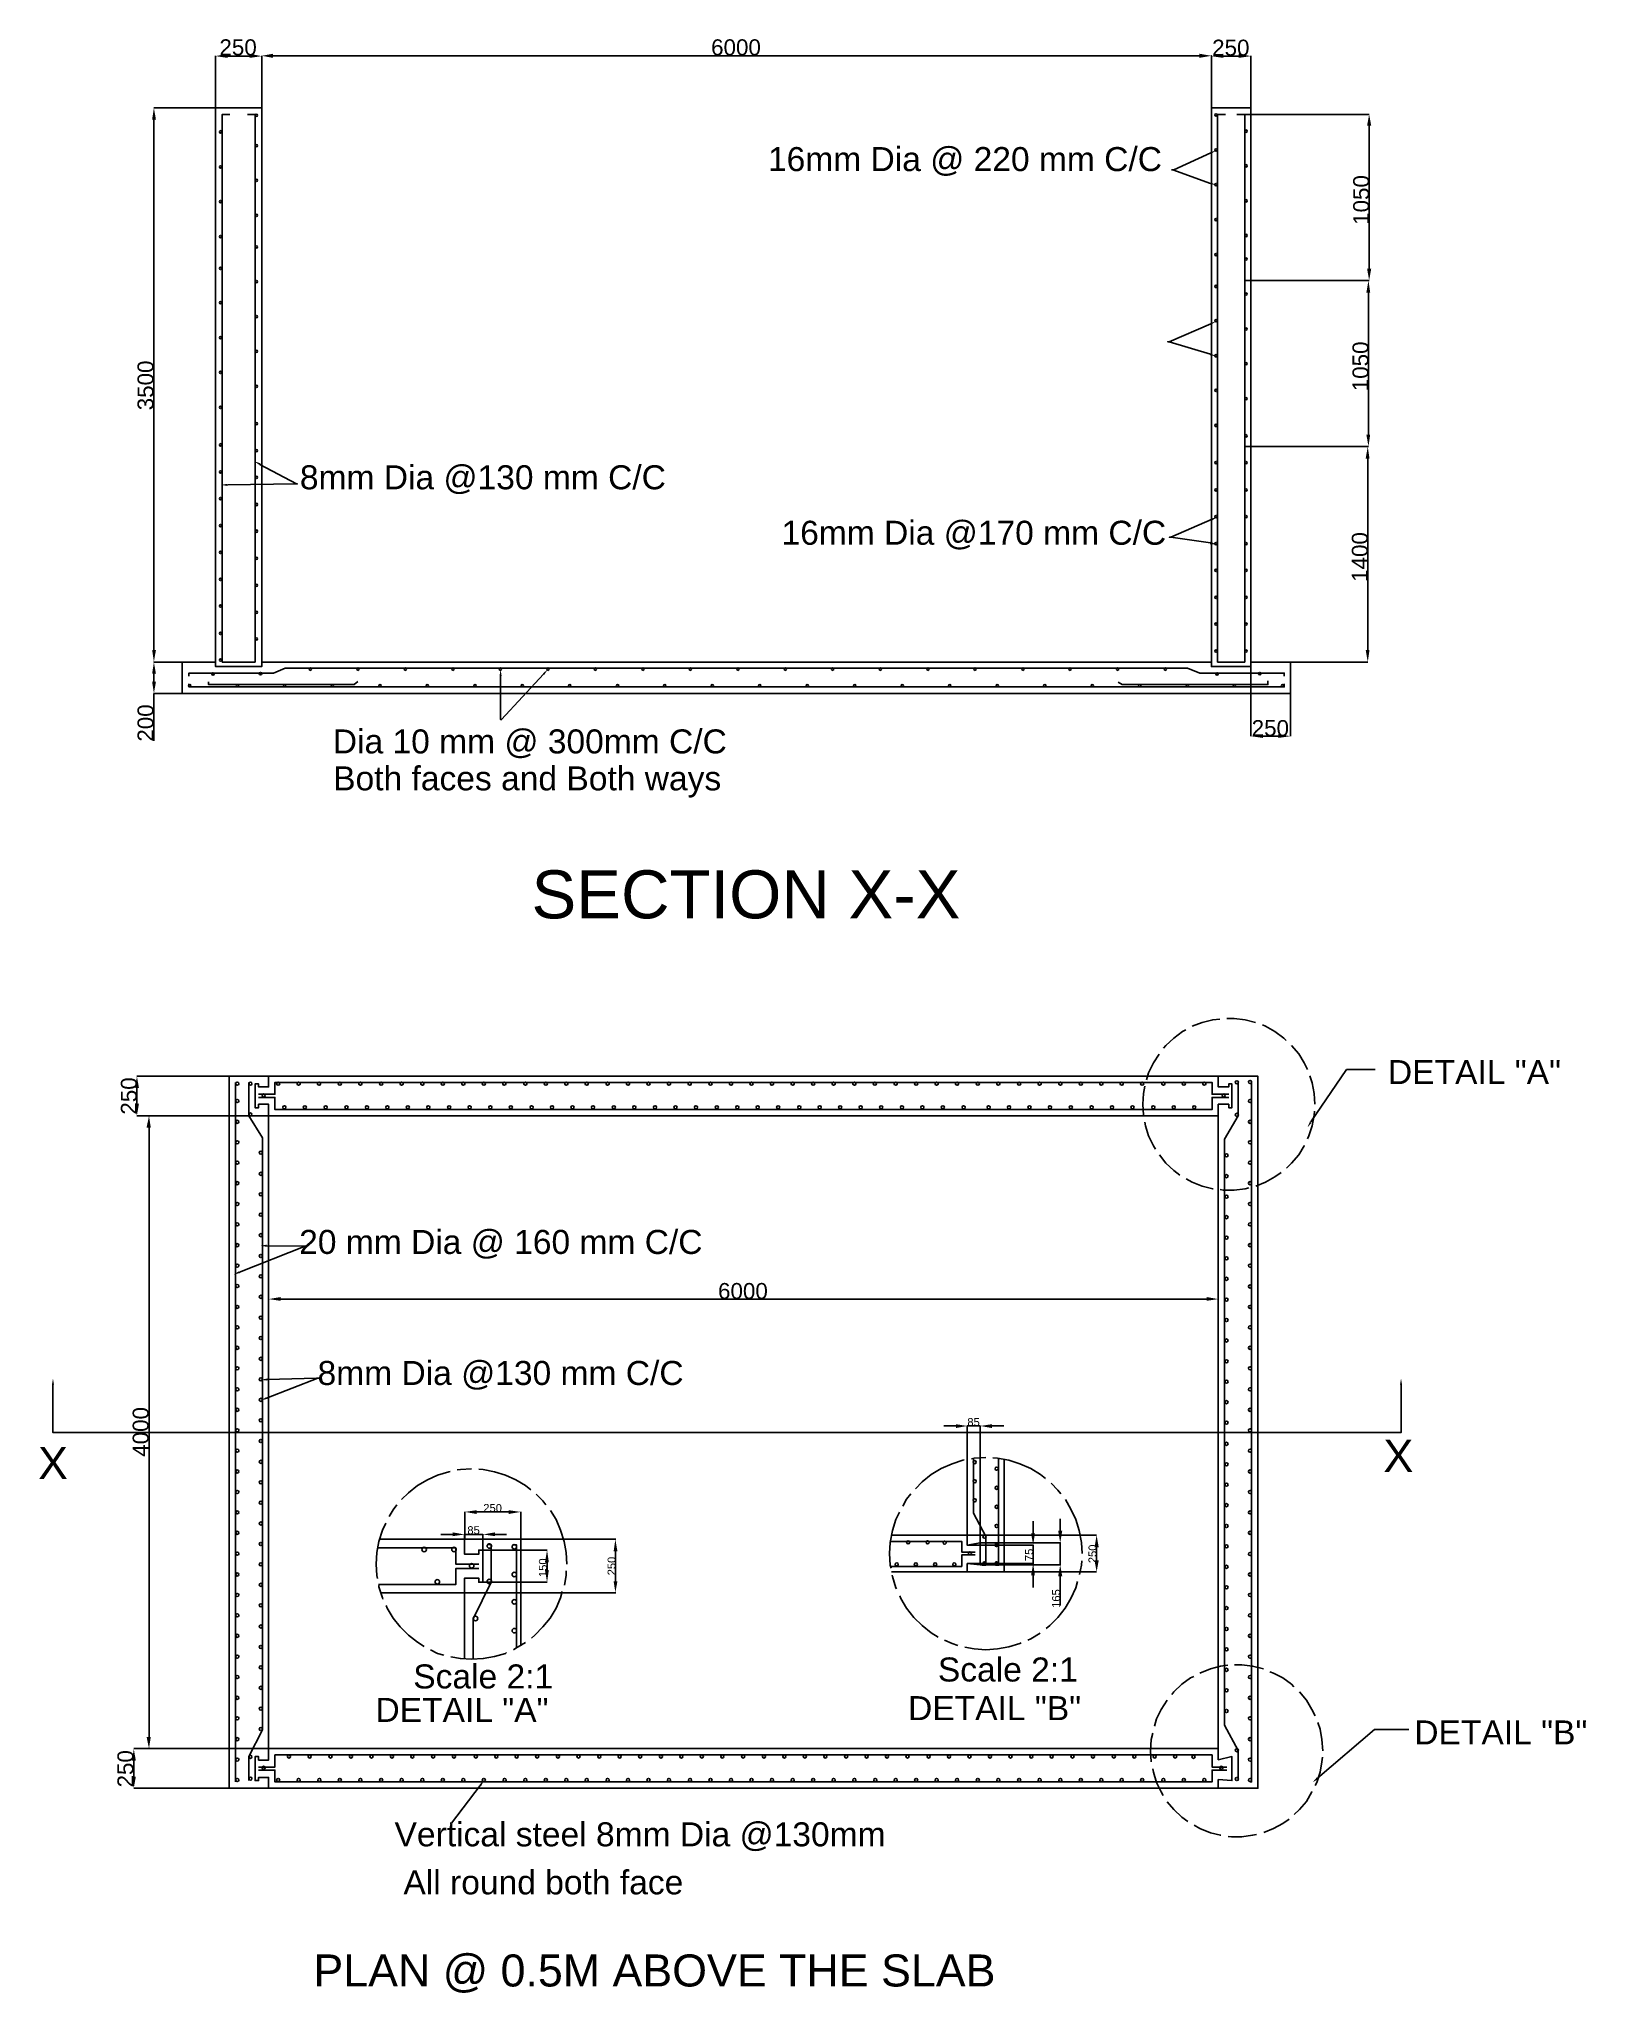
# Model space of a CAD drawing. Header units: millimetres. Extents: x 22696160283 to 22700910401, y 14752050394 to 14758052412.
import ezdxf

# ---------------------------------------------------------------- set-up
doc = ezdxf.new("R2010")
doc.units = ezdxf.units.MM
for name, color, linetype in [('PDF_PDF_Geometry', 7, 'Continuous'), ('PDF_PDF_Solid Fills', 7, 'Continuous'), ('PDF_Text', 7, 'Continuous')]:
    doc.layers.add(name, color=color, linetype=linetype)
doc.styles.add('PDF ArialMT', font='arial.ttf')

msp = doc.modelspace()

# ---------------------------------------------------------------- texts
at = {"layer": 'PDF_Text', "attachment_point": 4, "style": 'PDF ArialMT'}
for s, insert, char_height in [('250', (22696714087.96433, 14758026734.56288), 49189.573862), ('6000', (22698223978.1636, 14758026734.56288), 49189.573862), ('250', (22699762617.94794, 14758025669.80355), 49189.573862), ('16mm Dia @ 220 mm C/C', (22698398605.73426, 14757676333.42424), 73785.4818779), ('8mm Dia @130 mm C/C', (22696961122.41891, 14756698844.82396), 73785.4818779), ('16mm Dia @170 mm C/C', (22698440132.97287, 14756528476.29062), 73785.4818779), ('250', (22699884005.38578, 14755935462.2107), 49189.573862), ('Dia 10 mm @ 300mm C/C', (22697062278.34632, 14755887465.17812), 73785.4818779), ('Both faces and Both ways', (22697063343.10565, 14755770336.7776), 73785.4818779), ('SECTION X-X', (22697672410.35509, 14755424031.92949), 147571.646155), ('DETAIL "A"', (22700302473.13303, 14754879096.93253), 73785.481878), ('20 mm Dia @ 160 mm C/C', (22696958992.62946, 14754349890.4239), 73785.4818779), ('6000', (22698245274.16257, 14754206222.92417), 49189.573862), ('8mm Dia @130 mm C/C', (22697015427.31107, 14753947394.60818), 73785.4818779), ('85', (22699010867.26169, 14753803808.75263), 24594.348246), ('X', (22700288630.72017, 14753700279.18639), 98380.61001), ('X', (22696157196.35918, 14753677918.2927), 98380.61001), ('250', (22697524402.85085, 14753539737.60719), 24594.348246), ('85', (22697475422.02613, 14753471590.30217), 24594.348246), ('Scale 2:1', (22698920359.19838, 14753043377.10957), 73785.481878), ('Scale 2:1', (22697309312.8009, 14753022081.38139), 73785.481878), ('DETAIL "B"', (22698828786.10493, 14752925183.94972), 73785.481878), ('DETAIL "A"', (22697193249.15971, 14752919860.15307), 73785.481878), ('DETAIL "B"', (22700383398.09159, 14752850648.08872), 73785.481878), ('Vertical steel 8mm Dia @130mm', (22697251813.35997, 14752530142.46477), 73785.4818779), ('   All round both face', (22697193249.15971, 14752389588.47892), 73785.4818779), ('PLAN @ 0.5M ABOVE THE SLAB', (22697002649.65752, 14752109464.23166), 98380.6100087)]:
    msp.add_mtext(s, dxfattribs=dict(at, insert=insert, char_height=char_height))
at = {"layer": 'PDF_Text', "attachment_point": 4, "rotation": 90, "style": 'PDF ArialMT'}
for s, insert, char_height in [('1050', (22700220646.16193, 14757481718.86951), 49189.573862), ('1050', (22700218516.64327, 14756970613.81107), 49189.573862), ('3500', (22696487448.17316, 14756912049.34002), 49189.573862), ('1400', (22700216387.12461, 14756384972.35005), 49189.573862), ('200', (22696487448.17316, 14755894098.26046), 49189.573862), ('250', (22696436337.559, 14754748370.6455), 49189.573862), ('4000', (22696472541.00096, 14753697410.40197), 49189.573862), ('150', (22697707630.54651, 14753327923.75022), 24594.348246), ('250', (22697918461.55914, 14753333247.81766), 24451.575066), ('75', (22699200483.78413, 14753376904.84572), 24594.348246), ('250', (22699395343.13602, 14753370516.01895), 24594.348246), ('165', (22699283538.53215, 14753233156.37879), 24594.348246), ('250', (22696425689.69491, 14752681588.57028), 49189.573862)]:
    msp.add_mtext(s, dxfattribs=dict(at, insert=insert, char_height=char_height))

# ---------------------------------------------------------------- linework, layer by layer
at = {"layer": 'PDF_PDF_Geometry', "lineweight": 25}
for points in [[(22696512774.25369, 14757841331.31369), (22696702301.41434, 14757841331.31369), (22696702301.41434, 14758001045.21311)], [(22700240496.66616, 14756138781.14586), (22699881672.77213, 14756138781.14586), (22700003055.33569, 14756138781.14586), (22700003055.33569, 14756041888.04688), (22696600084.51871, 14756041888.04688), (22696600084.51871, 14756138781.14586), (22696702301.41434, 14756138781.14586), (22696702301.41434, 14757841331.31369), (22696722531.8416, 14757841331.31369), (22696843914.40516, 14757841331.31369), (22696843914.40516, 14756212249.5396), (22696843914.40516, 14756138781.14586), (22696916318.03956, 14756138781.14586), (22699686821.81484, 14756138781.14586), (22699760290.20857, 14756138781.14586), (22699760290.20857, 14756212249.5396), (22699760290.20857, 14757841331.31369), (22699881672.77213, 14757841331.31369), (22699881672.77213, 14758001045.21311)], [(22696843914.40516, 14758001045.21311), (22696843914.40516, 14757841331.31369), (22696843914.40516, 14758001045.21311)], [(22696879051.46303, 14758001045.21311), (22699723023.63204, 14758001045.21311)], [(22699760290.20857, 14757841331.31369), (22699760290.20857, 14758001045.21311), (22699760290.20857, 14757841331.31369), (22699760290.20857, 14757330246.83554), (22699760290.20857, 14756819162.3574), (22699760290.20857, 14756138781.14586), (22699760290.20857, 14756124939.27458), (22699881672.77213, 14756124939.27458), (22699881672.77213, 14756138781.14586)], [(22696806647.82863, 14757999980.45378), (22696739567.99087, 14757999980.45378)], [(22699796492.02578, 14757999980.45378), (22699844406.1956, 14757999980.45378)], [(22696800259.27265, 14757821100.88643), (22696823683.9779, 14757821100.88643), (22696823683.9779, 14756212249.5396), (22696823683.9779, 14756138781.14586), (22696722531.8416, 14756138781.14586), (22696722531.8416, 14757821100.88643), (22696745956.54685, 14757821100.88643)], [(22699803945.34108, 14757821100.88643), (22699779455.8765, 14757821100.88643), (22699779455.8765, 14757330246.83554), (22699779455.8765, 14756819162.3574), (22699779455.8765, 14756138781.14586), (22699862507.1042, 14756138781.14586), (22699862507.1042, 14756868141.28655), (22699862507.1042, 14757354736.30012), (22699862507.1042, 14757821100.88643), (22699838017.63963, 14757821100.88643)], [(22700244755.70348, 14757821100.88643), (22699862507.1042, 14757821100.88643), (22699862507.1042, 14757311081.16761), (22699862507.1042, 14756801061.4488), (22700242626.18482, 14756801061.4488)], [(22699881672.77213, 14755910922.64936), (22699881672.77213, 14756138781.14586), (22699881672.77213, 14756868141.28655), (22699881672.77213, 14757354736.30012), (22699881672.77213, 14757841331.31369)], [(22696512774.25369, 14757805129.49648), (22696512774.25369, 14756176047.7224)], [(22700244755.70348, 14757785963.82855), (22700244755.70348, 14757347282.98481)], [(22699758160.68991, 14757702912.60085), (22699645296.20099, 14757650739.39371), (22699642101.923, 14757650739.39371)], [(22699757095.93058, 14757609213.77986), (22699642101.923, 14757650739.39371), (22699637842.88568, 14757650739.39371)], [(22700242626.18482, 14757311081.16761), (22699862507.1042, 14757311081.16761), (22700244755.70348, 14757311081.16761)], [(22700242626.18482, 14757273814.59108), (22700242626.18482, 14756837263.266)], [(22699758160.68991, 14757177986.25143), (22699630389.57038, 14757122618.76629), (22699626130.53306, 14757122618.76629), (22699630389.57038, 14757122618.76629), (22699757095.93058, 14757084287.43043)], [(22699862507.1042, 14756868141.28655), (22699862507.1042, 14756187760.07502)], [(22699863571.86353, 14756801061.4488), (22700240496.66616, 14756801061.4488)], [(22696838590.60851, 14756745693.96366), (22696950390.3381, 14756686067.44121), (22696953584.61609, 14756686067.44121), (22696950390.3381, 14756686067.44121), (22696738503.23154, 14756682873.16322)], [(22700240496.66616, 14756763794.87226), (22700240496.66616, 14756176047.7224)], [(22699762419.72723, 14756577461.98961), (22699635713.36703, 14756522094.50447), (22699631454.32971, 14756522094.50447), (22699635713.36703, 14756522094.50447), (22699757095.93058, 14756505058.3552)], [(22696600084.51871, 14756138781.14586), (22696512774.25369, 14756138781.14586), (22696702301.41434, 14756138781.14586), (22696702301.41434, 14756124939.27458), (22696722531.8416, 14756124939.27458), (22696843914.40516, 14756124939.27458), (22696843914.40516, 14756138781.14586)], [(22696512774.25369, 14756102579.32866), (22696512774.25369, 14756078089.86409)], [(22696620314.94597, 14756095126.01336), (22696620314.94597, 14756104708.84732), (22696722531.8416, 14756104708.84732), (22696843914.40516, 14756104708.84732), (22696880116.22236, 14756104708.84732), (22696916318.03956, 14756119615.47793), (22699686821.81484, 14756119615.47793), (22699725153.1507, 14756104708.84732), (22699760290.20857, 14756104708.84732), (22699881672.77213, 14756104708.84732), (22699983889.66776, 14756104708.84732), (22699983889.66776, 14756095126.01336)], [(22697709563.74002, 14756101514.56933), (22697580727.86115, 14755962031.09717), (22697577533.58316, 14755962031.09717)], [(22697577533.58316, 14756096190.77269), (22697577533.58316, 14755962031.09717), (22697580727.86115, 14755962031.09717)], [(22699933845.97928, 14756081284.14207), (22699933845.97928, 14756069571.78945), (22699486647.0609, 14756069571.78945), (22699473869.94895, 14756077025.10476)], [(22700003055.33569, 14756138781.14586), (22700003055.33569, 14755910922.64936)], [(22696600084.51871, 14756041888.04688), (22696512774.25369, 14756041888.04688), (22696512774.25369, 14755897080.77808)], [(22696620314.94597, 14756071701.30811), (22696620314.94597, 14756062118.47414), (22699983889.66776, 14756062118.47414), (22699983889.66776, 14756071701.30811)], [(22696681006.22775, 14756078089.86409), (22696681006.22775, 14756069571.78945), (22697128205.14613, 14756069571.78945), (22697138852.73942, 14756079154.62341)], [(22699918939.34866, 14755910922.64936), (22699965788.75916, 14755910922.64936)], [(22699681498.01819, 14755009071.4973), (22699671915.18423, 14755003747.70065), (22699645296.20099, 14754983517.27339), (22699620806.73641, 14754961157.32747), (22699613353.42111, 14754952639.25284)], [(22699785844.43248, 14755042079.03651), (22699764549.24589, 14755039949.51785), (22699731541.70668, 14755031431.44322), (22699701728.44545, 14755019719.09059)], [(22699895514.64342, 14755031431.44322), (22699863571.86353, 14755039949.51785), (22699830564.32432, 14755044208.55517), (22699808204.3784, 14755044208.55517)], [(22699990278.22374, 14754976063.95809), (22699982824.90843, 14754983517.27339), (22699955141.16587, 14755003747.70065), (22699926392.66397, 14755019719.09059), (22699916809.83001, 14755023978.12791)], [(22700055228.54284, 14754886624.17441), (22700045645.70887, 14754907919.361), (22700028609.5596, 14754935603.10357), (22700006249.61368, 14754961157.32747)], [(22699599511.54982, 14754934538.34424), (22699582475.40055, 14754907919.361), (22699567568.76994, 14754877041.34044), (22699561180.21396, 14754855746.15385)], [(22700065876.13613, 14754725845.51566), (22700175546.34707, 14754886624.17441), (22700178740.62506, 14754886624.17441)], [(22700175546.34707, 14754886624.17441), (22700262856.61208, 14754886624.17441)], [(22696865209.59175, 14754866393.74715), (22696460601.04655, 14754866393.74715)], [(22696460601.04655, 14754830191.92995), (22696460601.04655, 14754782277.76012)], [(22696762992.69612, 14754847228.07922), (22696762992.69612, 14752698543.75235)], [(22696804518.30997, 14754847228.07922), (22696804518.30997, 14754842969.0419), (22696804518.30997, 14754805702.46537), (22696804518.30997, 14754769500.64817), (22696804518.30997, 14754745011.18359), (22696846043.92382, 14754676866.5865), (22696846043.92382, 14752858257.65177), (22696804518.30997, 14752776271.1834), (22696804518.30997, 14752740069.3662), (22696804518.30997, 14752702802.78967)], [(22696834331.57119, 14754769500.64817), (22696834331.57119, 14754780148.24146), (22696834331.57119, 14754769500.64817), (22696823683.9779, 14754769500.64817), (22696823683.9779, 14754805702.46537), (22696823683.9779, 14754842969.0419), (22696834331.57119, 14754842969.0419), (22696834331.57119, 14754833386.20794), (22696865209.59175, 14754833386.20794), (22696865209.59175, 14754847228.07922)], [(22699813528.17505, 14754811026.26202), (22699781585.39516, 14754811026.26202), (22699762419.72723, 14754811026.26202), (22699762419.72723, 14754847228.07922), (22696884375.25968, 14754847228.07922), (22696884375.25968, 14754811026.26202), (22696865209.59175, 14754811026.26202), (22696834331.57119, 14754811026.26202)], [(22696834331.57119, 14754833386.20794), (22696834331.57119, 14754842969.0419)], [(22696865209.59175, 14754847228.07922), (22696865209.59175, 14754866393.74715), (22696865209.59175, 14754847228.07922)], [(22699555856.41732, 14754835515.72659), (22699551597.38, 14754813155.78068), (22699549467.86134, 14754780148.24146), (22699551597.38, 14754747140.70225), (22699551597.38, 14754746075.94292)], [(22699781585.39516, 14754847228.07922), (22699781585.39516, 14754866393.74715)], [(22699781585.39516, 14754847228.07922), (22699781585.39516, 14754833386.20794), (22699781585.39516, 14754847228.07922)], [(22699813528.17505, 14754842969.0419), (22699813528.17505, 14754833386.20794), (22699813528.17505, 14754842969.0419), (22699823111.00901, 14754842969.0419), (22699823111.00901, 14754805702.46537), (22699823111.00901, 14754769500.64817), (22699813528.17505, 14754769500.64817), (22699813528.17505, 14754780148.24146), (22699781585.39516, 14754780148.24146)], [(22699813528.17505, 14754833386.20794), (22699781585.39516, 14754833386.20794)], [(22699842276.67694, 14752702802.78967), (22699842276.67694, 14752776271.1834), (22699842276.67694, 14752795436.85133), (22699800751.0631, 14752873164.28238), (22699800751.0631, 14754672607.54919), (22699842276.67694, 14754745011.18359), (22699842276.67694, 14754769500.64817), (22699842276.67694, 14754805702.46537), (22699842276.67694, 14754842969.0419), (22699842276.67694, 14754848292.83855)], [(22699878478.49414, 14752698543.75235), (22699883802.29079, 14752698543.75235), (22699883802.29079, 14754847228.07922)], [(22700077588.48875, 14754780148.24146), (22700075458.9701, 14754813155.78068), (22700070135.17345, 14754846163.31989), (22700062681.85814, 14754867458.50648)], [(22699813528.17505, 14754801443.42805), (22699781585.39516, 14754801443.42805), (22699762419.72723, 14754801443.42805), (22699762419.72723, 14754764176.85152), (22696884375.25968, 14754764176.85152), (22696884375.25968, 14754801443.42805), (22696865209.59175, 14754801443.42805), (22696834331.57119, 14754801443.42805)], [(22696834331.57119, 14754780148.24146), (22696865209.59175, 14754780148.24146)], [(22696865209.59175, 14754745011.18359), (22696865209.59175, 14754780148.24146), (22696865209.59175, 14754745011.18359)], [(22699781585.39516, 14754780148.24146), (22699781585.39516, 14754745011.18359), (22699781585.39516, 14754780148.24146)], [(22699813528.17505, 14754780148.24146), (22699813528.17505, 14754769500.64817)], [(22696865209.59175, 14754745011.18359), (22696460601.04655, 14754745011.18359)], [(22696743827.02819, 14754745011.18359), (22696496802.86375, 14754745011.18359)], [(22696497867.62308, 14754708809.36639), (22696497867.62308, 14752836962.46518)], [(22696865209.59175, 14754672607.54919), (22696865209.59175, 14754745011.18359), (22696865209.59175, 14754672607.54919)], [(22699555856.41732, 14754724780.75633), (22699557985.93597, 14754714133.16304), (22699567568.76994, 14754683255.14248), (22699582475.40055, 14754652377.12193), (22699588863.95653, 14754642794.28796)], [(22700055228.54284, 14754673672.30852), (22700059487.58015, 14754683255.14248), (22700070135.17345, 14754714133.16304), (22700075458.9701, 14754747140.70225), (22700076523.72943, 14754758853.05487)], [(22699991342.98307, 14754584232.52484), (22700006249.61368, 14754599139.15545), (22700028609.5596, 14754624693.37936), (22700045645.70887, 14754652377.12193), (22700045645.70887, 14754653441.88126)], [(22699600576.30915, 14754624693.37936), (22699620806.73641, 14754599139.15545), (22699645296.20099, 14754576779.20953), (22699663397.10959, 14754562937.33825)], [(22699682562.77752, 14754551224.98563), (22699701728.44545, 14754540577.39233), (22699731541.70668, 14754528865.03971), (22699764549.24589, 14754520346.96507), (22699765614.00522, 14754520346.96507)], [(22699786909.19181, 14754518217.44641), (22699796492.02578, 14754516087.92776), (22699830564.32432, 14754516087.92776), (22699863571.86353, 14754520346.96507), (22699875284.21616, 14754523541.24306)], [(22699896579.40275, 14754528865.03971), (22699926392.66397, 14754540577.39233), (22699955141.16587, 14754557613.5416), (22699974306.8338, 14754570390.65356)], [(22696775769.80807, 14754264804.726), (22696977009.32134, 14754344661.67571), (22696980203.59933, 14754344661.67571), (22696977009.32134, 14754344661.67571), (22696858821.03577, 14754345726.43504)], [(22696865209.59175, 14753772885.91578), (22696865209.59175, 14754182818.25763)], [(22696902476.16828, 14754181753.4983), (22699745383.57796, 14754181753.4983)], [(22699781585.39516, 14753772885.91578), (22699781585.39516, 14754182818.25763)], [(22696858821.03577, 14753877232.33007), (22697016405.41653, 14753938988.37118), (22697019599.69452, 14753938988.37118)], [(22696860950.55443, 14753934729.33386), (22697012146.37922, 14753938988.37118), (22697016405.41653, 14753938988.37118)], [(22700342713.56179, 14753918757.94392), (22700342713.56179, 14753820800.08561), (22700342713.56179, 14753771821.15646), (22696865209.59175, 14753771821.15646), (22696408427.83941, 14753771821.15646), (22696202929.28882, 14753771821.15646), (22696202929.28882, 14753918757.94392)], [(22698975562.58276, 14753792051.58372), (22698938296.00623, 14753792051.58372)], [(22699050095.73582, 14753365083.0926), (22699296055.14093, 14753365083.0926), (22699296055.14093, 14753433227.68968), (22699050095.73582, 14753433227.68968), (22699050095.73582, 14753792051.58372), (22699010699.64063, 14753792051.58372), (22699010699.64063, 14753456652.39493), (22699407854.87052, 14753456652.39493)], [(22699086297.55302, 14753792051.58372), (22699122499.37022, 14753792051.58372)], [(22698777517.34747, 14753456652.39493), (22699010699.64063, 14753456652.39493), (22699010699.64063, 14753689834.68809)], [(22698777517.34747, 14753343787.90601), (22699123564.12955, 14753343787.90601), (22699123564.12955, 14753689834.68809)], [(22699001116.80666, 14753687705.16943), (22698996857.76934, 14753686640.4101), (22698963850.23013, 14753675992.8168), (22698930842.69092, 14753661086.18619), (22698899964.67036, 14753642985.27759), (22698872280.9278, 14753620625.33167), (22698852050.50054, 14753599330.14508)], [(22699067131.88509, 14753695158.48473), (22699031994.82722, 14753693028.96608), (22699023476.75258, 14753690899.44742)], [(22699067131.88509, 14753362953.57394), (22699067131.88509, 14753364018.33327), (22699067131.88509, 14753365083.0926), (22699067131.88509, 14753433227.68968), (22699067131.88509, 14753452393.35761), (22699029865.30856, 14753523732.23269), (22699029865.30856, 14753691964.20675)], [(22699251335.24909, 14753630208.16564), (22699235363.85915, 14753642985.27759), (22699205550.59792, 14753661086.18619), (22699172543.05871, 14753675992.8168), (22699138470.76017, 14753686640.4101), (22699103333.70229, 14753693028.96608), (22699089491.83101, 14753694093.7254)], [(22699096945.14632, 14753364018.33327), (22699106527.98028, 14753364018.33327), (22699106527.98028, 14753691964.20675)], [(22697423143.48039, 14753652568.11156), (22697418884.44307, 14753651503.35223), (22697383747.3852, 14753640855.75893), (22697352869.36464, 14753627013.88765), (22697321991.34409, 14753608912.97905), (22697294307.60152, 14753586553.03313), (22697273012.41494, 14753566322.60587)], [(22697488093.79949, 14753660021.42686), (22697454021.50095, 14753657891.9082), (22697444438.66698, 14753656827.14887)], [(22697670167.64482, 14753596135.86709), (22697654196.25488, 14753608912.97905), (22697624382.99366, 14753627013.88765), (22697592440.21378, 14753640855.75893), (22697558367.91523, 14753651503.35223), (22697524295.61669, 14753657891.9082), (22697510453.74541, 14753658956.66753)], [(22697715952.29599, 14753549286.4566), (22697707434.22136, 14753562063.56855), (22697687203.7941, 14753582293.99581)], [(22698837143.86993, 14753583358.75514), (22698824366.75797, 14753567387.3652), (22698812654.40535, 14753546092.17861)], [(22699298184.65958, 14753583358.75514), (22699288601.82562, 14753595071.10776), (22699268371.39836, 14753616366.29435)], [(22699363134.97868, 14753400220.15047), (22699361005.46002, 14753434292.44901), (22699354616.90405, 14753470494.26622), (22699343969.31075, 14753504566.56476), (22699329062.68014, 14753536509.34464), (22699312026.53087, 14753566322.60587)], [(22697259170.54365, 14753549286.4566), (22697247458.19103, 14753534379.82598), (22697235745.8384, 14753514149.39872)], [(22697467863.37223, 14753527991.27001), (22697467863.37223, 14753443875.28298), (22697931033.68055, 14753443875.28298)], [(22697504065.18943, 14753527991.27001), (22697602023.04774, 14753527991.27001)], [(22697639289.62427, 14753116994.16883), (22697639289.62427, 14753426839.13371), (22697639289.62427, 14753443875.28298), (22697639289.62427, 14753527991.27001)], [(22697780902.61509, 14753367212.61126), (22697778773.09643, 14753403414.42846), (22697772384.54045, 14753437486.727), (22697761736.94716, 14753471559.02555), (22697747895.07588, 14753504566.56476), (22697730858.92661, 14753532250.30733)], [(22698802006.81205, 14753526926.51068), (22698791359.21876, 14753504566.56476), (22698780711.62546, 14753470494.26622), (22698774323.06948, 14753434292.44901), (22698772193.55083, 14753400220.15047), (22698774323.06948, 14753364018.33327), (22698776452.58815, 14753355500.25863)], [(22699010699.64063, 14753425774.37438), (22699213003.91323, 14753425774.37438), (22699213003.91323, 14753369342.12992), (22699010699.64063, 14753369342.12992), (22699050095.73582, 14753365083.0926), (22699050095.73582, 14753433227.68968), (22699010699.64063, 14753425774.37438), (22699010699.64063, 14753430033.4117), (22699010699.64063, 14753456652.39493), (22699010699.64063, 14753523732.23269)], [(22699296055.14093, 14753470494.26622), (22699296055.14093, 14753506696.08342)], [(22697225098.24511, 14753493918.97146), (22697214450.65181, 14753471559.02555), (22697203803.05852, 14753437486.727), (22697197414.50254, 14753403414.42846), (22697195284.98388, 14753367212.61126), (22697197414.50254, 14753333140.31271), (22697199544.0212, 14753323557.47875)], [(22697510453.74541, 14753398090.63181), (22697466798.6129, 14753398090.63181), (22697466798.6129, 14753443875.28298), (22697440179.62966, 14753443875.28298), (22697205932.57718, 14753443875.28298)], [(22697430596.7957, 14753458781.91359), (22697394394.97849, 14753458781.91359)], [(22697466798.6129, 14753398090.63181), (22697466798.6129, 14753459846.67292)], [(22697466798.6129, 14753458781.91359), (22697523230.85736, 14753458781.91359)], [(22697523230.85736, 14753459846.67292), (22697523230.85736, 14753410867.74376), (22697720211.33331, 14753410867.74376)], [(22697560497.43389, 14753458781.91359), (22697595634.49176, 14753458781.91359)], [(22699213003.91323, 14753461976.19158), (22699213003.91323, 14753499242.76811)], [(22697510453.74541, 14753367212.61126), (22697466798.6129, 14753367212.61126), (22697440179.62966, 14753367212.61126), (22697440179.62966, 14753417256.29974), (22697199544.0212, 14753417256.29974)], [(22697466798.6129, 14753180879.7286), (22697466798.6129, 14753279902.34624), (22697466798.6129, 14753324622.23808), (22697510453.74541, 14753324622.23808), (22697510453.74541, 14753311845.12613), (22697523230.85736, 14753311845.12613), (22697523230.85736, 14753360824.05528), (22697523230.85736, 14753410867.74376), (22697510453.74541, 14753410867.74376), (22697510453.74541, 14753398090.63181), (22697510453.74541, 14753410867.74376)], [(22697493417.59613, 14753075468.55498), (22697493417.59613, 14753200045.39653), (22697548785.08127, 14753311845.12613), (22697548785.08127, 14753360824.05528), (22697548785.08127, 14753410867.74376), (22697548785.08127, 14753427903.89304), (22697542396.52529, 14753427903.89304), (22697536007.96931, 14753427903.89304)], [(22697626512.51232, 14753110605.61286), (22697626512.51232, 14753426839.13371), (22697621188.71567, 14753426839.13371), (22697613735.40036, 14753426839.13371)], [(22697929968.92122, 14753406608.70645), (22697929968.92122, 14753315039.40411)], [(22698775387.82882, 14753437486.727), (22698993663.49136, 14753437486.727), (22698993663.49136, 14753433227.68968), (22698993663.49136, 14753404479.18779), (22699035189.10521, 14753404479.18779)], [(22698775387.82882, 14753360824.05528), (22698993663.49136, 14753360824.05528), (22698993663.49136, 14753365083.0926), (22698993663.49136, 14753395961.11315), (22699035189.10521, 14753395961.11315)], [(22699010699.64063, 14753430033.4117), (22699010699.64063, 14753433227.68968), (22699010699.64063, 14753430033.4117)], [(22699407854.87052, 14753419385.8184), (22699407854.87052, 14753378924.96388)], [(22697510453.74541, 14753354435.4993), (22697466798.6129, 14753354435.4993), (22697440179.62966, 14753354435.4993), (22697440179.62966, 14753305456.57015), (22697202738.29919, 14753305456.57015)], [(22697510453.74541, 14753324622.23808), (22697510453.74541, 14753311845.12613)], [(22697720211.33331, 14753373601.16723), (22697720211.33331, 14753349111.70266)], [(22697773449.29979, 14753303327.05149), (22697778773.09643, 14753333140.31271), (22697778773.09643, 14753346982.184)], [(22698779646.86613, 14753334205.07204), (22698780711.62546, 14753329946.03473), (22698791359.21876, 14753294808.97685), (22698793488.73742, 14753291614.69887)], [(22699010699.64063, 14753365083.0926), (22699010699.64063, 14753369342.12992), (22699010699.64063, 14753343787.90601), (22699407854.87052, 14753343787.90601)], [(22699067131.88509, 14753364018.33327), (22699056484.29179, 14753364018.33327)], [(22699213003.91323, 14753333140.31271), (22699213003.91323, 14753295873.73618)], [(22699296055.14093, 14753329946.03473), (22699296055.14093, 14753240506.25105)], [(22699355681.66338, 14753335269.83137), (22699361005.46002, 14753364018.33327), (22699362070.21935, 14753377860.20455)], [(22697203803.05852, 14753302262.29216), (22697203803.05852, 14753298003.25484), (22697214450.65181, 14753263930.9563), (22697215515.41114, 14753259671.91898)], [(22697466798.6129, 14753075468.55498), (22697466798.6129, 14753279902.34624), (22697209126.85517, 14753279902.34624)], [(22697467863.37223, 14753279902.34624), (22697931033.68055, 14753279902.34624)], [(22697523230.85736, 14753311845.12613), (22697720211.33331, 14753311845.12613)], [(22697672297.16349, 14753140418.87408), (22697682944.75678, 14753148936.94872), (22697707434.22136, 14753174491.17262), (22697729794.16728, 14753201110.15586), (22697747895.07588, 14753231988.17641), (22697761736.94716, 14753263930.9563), (22697767060.74381, 14753283096.62423)], [(22698803071.57138, 14753270319.51228), (22698806265.84937, 14753261801.43764), (22698824366.75797, 14753231988.17641), (22698846726.70389, 14753203239.67452), (22698872280.9278, 14753178750.20994), (22698899964.67036, 14753156390.26402), (22698921259.85695, 14753143613.15207)], [(22699252400.00842, 14753170232.13531), (22699264112.36104, 14753178750.20994), (22699288601.82562, 14753203239.67452), (22699310961.77154, 14753231988.17641), (22699329062.68014, 14753261801.43764), (22699343969.31075, 14753294808.97685), (22699349293.1074, 14753313974.64478)], [(22697226163.00444, 14753240506.25105), (22697229357.28242, 14753231988.17641), (22697247458.19103, 14753201110.15586), (22697268753.37762, 14753174491.17262), (22697294307.60152, 14753148936.94872), (22697321991.34409, 14753127641.76213), (22697343286.53068, 14753114864.65017)], [(22699197032.52328, 14753134030.3181), (22699205550.59792, 14753138289.35542), (22699234299.09982, 14753155325.50469)], [(22697362452.19861, 14753104217.05688), (22697383747.3852, 14753093569.46358), (22697402913.05313, 14753088245.66694)], [(22697424208.23972, 14753082921.87029), (22697454021.50095, 14753077598.07364), (22697488093.79949, 14753075468.55498), (22697524295.61669, 14753077598.07364), (22697558367.91523, 14753083986.62962), (22697592440.21378, 14753093569.46358), (22697595634.49176, 14753095698.98224)], [(22697616929.67835, 14753104217.05688), (22697624382.99366, 14753109540.85353), (22697654196.25488, 14753126577.0028)], [(22698940425.52488, 14753134030.3181), (22698963850.23013, 14753123382.72481), (22698981951.13873, 14753118058.92816)], [(22699003246.32532, 14753112735.13151), (22699031994.82722, 14753107411.33487), (22699067131.88509, 14753104217.05688), (22699103333.70229, 14753107411.33487), (22699138470.76017, 14753113799.89084), (22699172543.05871, 14753123382.72481), (22699175737.3367, 14753125512.24347)], [(22699705987.48277, 14753022230.58851), (22699696404.64881, 14753017971.55119), (22699669785.66557, 14752998805.88326), (22699645296.20099, 14752975381.17801), (22699638907.64502, 14752966863.10338)], [(22699810333.89706, 14753057367.64638), (22699787973.95114, 14753054173.36839), (22699757095.93058, 14753045655.29376), (22699725153.1507, 14753032878.1818)], [(22699920004.10799, 14753045655.29376), (22699886996.56878, 14753054173.36839), (22699853989.02957, 14753058432.40571), (22699831629.08365, 14753058432.40571)], [(22700013702.92899, 14752990287.80863), (22700006249.61368, 14752998805.88326), (22699979630.63044, 14753017971.55119), (22699950882.12855, 14753032878.1818), (22699940234.53526, 14753037137.21912)], [(22700078653.24809, 14752901912.78428), (22700069070.41412, 14752921078.45221), (22700052034.26485, 14752949826.95411), (22700030739.07826, 14752975381.17801)], [(22699624001.0144, 14752949826.95411), (22699605900.1058, 14752921078.45221), (22699592058.23452, 14752892329.95031), (22699585669.67854, 14752869970.00439)], [(22696865209.59175, 14752873164.28238), (22696865209.59175, 14752800760.64798), (22696865209.59175, 14752765623.59011), (22696834331.57119, 14752765623.59011), (22696834331.57119, 14752776271.1834), (22696823683.9779, 14752776271.1834), (22696823683.9779, 14752740069.3662), (22696823683.9779, 14752702802.78967), (22696834331.57119, 14752702802.78967), (22696834331.57119, 14752712385.62363), (22696834331.57119, 14752702802.78967)], [(22699580345.88189, 14752848674.81781), (22699575022.08525, 14752828444.39055), (22699572892.56659, 14752794372.092), (22699575022.08525, 14752760299.79346)], [(22699781585.39516, 14752873164.28238), (22699781585.39516, 14752800760.64798), (22699781585.39516, 14752773076.90541), (22699781585.39516, 14752766688.34944), (22699823111.00901, 14752776271.1834), (22699823111.00901, 14752702802.78967), (22699781585.39516, 14752705997.06766)], [(22700086106.56339, 14752710256.10497), (22700260727.09343, 14752859322.4111), (22700263921.37141, 14752859322.4111)], [(22700102077.95333, 14752794372.092), (22700099948.43467, 14752828444.39055), (22700094624.63803, 14752860387.17043), (22700087171.32272, 14752880617.59769)], [(22700260727.09343, 14752859322.4111), (22700366138.26704, 14752859322.4111)], [(22696743827.02819, 14752800760.64798), (22696451018.21259, 14752800760.64798)], [(22696865209.59175, 14752800760.64798), (22696496802.86375, 14752800760.64798)], [(22696834331.57119, 14752744328.40352), (22696865209.59175, 14752744328.40352), (22696884375.25968, 14752744328.40352), (22696884375.25968, 14752781594.98005), (22699762419.72723, 14752781594.98005), (22699762419.72723, 14752776271.1834), (22699762419.72723, 14752744328.40352), (22699808204.3784, 14752744328.40352)], [(22696451018.21259, 14752714515.14229), (22696451018.21259, 14752763494.07145)], [(22696834331.57119, 14752765623.59011), (22696834331.57119, 14752776271.1834)], [(22696834331.57119, 14752734745.56955), (22696865209.59175, 14752734745.56955), (22696884375.25968, 14752734745.56955), (22696884375.25968, 14752698543.75235), (22699762419.72723, 14752698543.75235), (22699762419.72723, 14752702802.78967), (22699762419.72723, 14752734745.56955), (22699808204.3784, 14752734745.56955)], [(22699580345.88189, 14752739004.60687), (22699582475.40055, 14752728357.01358), (22699592058.23452, 14752696414.23369), (22699605900.1058, 14752667665.7318), (22699612288.66178, 14752657018.1385)], [(22699781585.39516, 14752773076.90541), (22699781585.39516, 14752776271.1834), (22699781585.39516, 14752773076.90541)], [(22700078653.24809, 14752687896.15906), (22700083977.04473, 14752696414.23369), (22700094624.63803, 14752728357.01358), (22700099948.43467, 14752760299.79346), (22700101013.194, 14752774141.66474)], [(22696743827.02819, 14752679378.08442), (22696451018.21259, 14752679378.08442)], [(22696834331.57119, 14752712385.62363), (22696865209.59175, 14752712385.62363), (22696865209.59175, 14752679378.08442)], [(22697514712.78272, 14752687896.15906), (22697426337.75838, 14752571837.39214), (22697423143.48039, 14752571837.39214)], [(22699781585.39516, 14752702802.78967), (22699781585.39516, 14752705997.06766), (22699781585.39516, 14752679378.08442)], [(22700014767.68832, 14752598456.37538), (22700030739.07826, 14752613363.00599), (22700052034.26485, 14752638917.2299), (22700069070.41412, 14752667665.7318), (22700070135.17345, 14752667665.7318)], [(22699624001.0144, 14752637852.47057), (22699645296.20099, 14752613363.00599), (22699669785.66557, 14752589938.30075), (22699687886.57417, 14752577161.18879)], [(22699707052.2421, 14752565448.83617), (22699725153.1507, 14752555866.0022), (22699757095.93058, 14752542024.13092), (22699787973.95114, 14752534570.81561), (22699789038.71047, 14752534570.81561)], [(22699921068.86732, 14752543088.89025), (22699950882.12855, 14752555866.0022), (22699979630.63044, 14752570772.63281), (22699998796.29837, 14752584614.5041)], [(22699811398.65639, 14752531376.53762), (22699822046.24968, 14752530311.7783), (22699853989.02957, 14752530311.7783), (22699886996.56878, 14752534570.81561), (22699898708.92141, 14752536700.33427)]]:
    msp.add_lwpolyline(points, dxfattribs=at)
for points in [[(22696743827.02819, 14752679378.08442), (22699902967.95872, 14752679378.08442), (22699902967.95872, 14754866393.74715), (22696743827.02819, 14754866393.74715)], [(22696865209.59175, 14752800760.64798), (22699781585.39516, 14752800760.64798), (22699781585.39516, 14754745011.18359), (22696865209.59175, 14754745011.18359)]]:
    msp.add_lwpolyline(points, close=True, dxfattribs=at)
for centre, radius in [((22696827410.70013, 14757818439.05269), 3726.59307), ((22699774664.60726, 14757819503.89517), 3726.50992), ((22696717740.4892, 14757767330.60487), 3726.59307), ((22699866233.90959, 14757769460.20668), 3726.50992), ((22696827410.70013, 14757724740.23169), 3726.59307), ((22699774664.60726, 14757711963.20289), 3726.50992), ((22696717740.4892, 14757659789.9126), 3726.59307), ((22699866233.90959, 14757662984.27374), 3726.50992), ((22696827410.70013, 14757618264.29875), 3726.59307), ((22699774664.60726, 14757605487.26994), 3726.50992), ((22696717740.4892, 14757553313.97965), 3726.59307), ((22699866233.90959, 14757555443.58146), 3726.50992), ((22696827410.70013, 14757510723.60647), 3726.59307), ((22699774664.60726, 14757497946.57767), 3726.50992), ((22696717740.4892, 14757445773.28737), 3726.59307), ((22696827410.70013, 14757413830.50749), 3726.59307), ((22699866233.90959, 14757448967.64851), 3726.50992), ((22696717740.4892, 14757347815.42906), 3726.59307), ((22699774664.60725, 14757390405.88539), 3726.50992), ((22699866233.90959, 14757376564.01411), 3726.50992), ((22696827410.70013, 14757307354.57454), 3726.59307), ((22699774664.60726, 14757292448.02708), 3726.50992), ((22696717740.4892, 14757242404.25544), 3726.59307), ((22699866233.90959, 14757269023.32183), 3726.50992), ((22696827410.70013, 14757199813.88227), 3726.59307), ((22699774664.60726, 14757187036.85346), 3726.50992), ((22699866233.90959, 14757161482.62955), 3726.50992), ((22696717740.4892, 14757134863.56317), 3726.59307), ((22696827410.70013, 14757093337.94932), 3726.59307), ((22699774664.60726, 14757079496.16119), 3726.50992), ((22699866233.90959, 14757055006.69661), 3726.50992), ((22696717740.4892, 14757028387.63022), 3726.59307), ((22696827410.70014, 14756985797.25704), 3726.59307), ((22696717740.4892, 14756920846.93794), 3726.59307), ((22699774664.60726, 14756973020.22824), 3726.50992), ((22699866233.90959, 14756947466.00433), 3726.50992), ((22696827410.70013, 14756870803.24946), 3726.59307), ((22699774664.60726, 14756865479.53596), 3726.50992), ((22696717740.4892, 14756805852.93036), 3726.59307), ((22699866233.90959, 14756833536.75608), 3726.50992), ((22696827410.70013, 14756787752.02176), 3726.59307), ((22699774664.60726, 14756751550.28771), 3726.50992), ((22699866233.90959, 14756751550.28771), 3726.50992), ((22696717740.4892, 14756722801.70266), 3726.59307), ((22696827410.70013, 14756705765.55339), 3726.59307), ((22696717740.4892, 14756640815.23429), 3726.59307), ((22696827410.70013, 14756622714.32569), 3726.59307), ((22699774664.60726, 14756667434.30068), 3726.50992), ((22699866233.90959, 14756667434.30068), 3726.50992), ((22696717740.4892, 14756557764.00659), 3726.59307), ((22699774664.60726, 14756585447.83231), 3726.50992), ((22699866233.90959, 14756585447.83231), 3726.50992), ((22696827410.70013, 14756540727.85732), 3726.59307), ((22699774664.60725, 14756502396.60461), 3726.50992), ((22699866233.90959, 14756502396.60461), 3726.50992), ((22696717740.4892, 14756475777.53823), 3726.59307), ((22696827410.70013, 14756457676.62963), 3726.59307), ((22696717740.4892, 14756392726.31053), 3726.59307), ((22699774664.60726, 14756420410.13625), 3726.50992), ((22699866233.90959, 14756420410.13624), 3726.50992), ((22696827410.70013, 14756374625.40193), 3726.59307), ((22699774664.60726, 14756337358.90855), 3726.50992), ((22699866233.90959, 14756337358.90855), 3726.50992), ((22696717740.4892, 14756310739.84216), 3726.59307), ((22696827410.70013, 14756291574.17423), 3726.59307), ((22696717740.4892, 14756226623.85513), 3726.59307), ((22696827410.70013, 14756209587.70586), 3726.59307), ((22699774664.60726, 14756255372.44018), 3726.50992), ((22699866233.90959, 14756255372.44018), 3726.50992), ((22696717740.4892, 14756144637.38676), 3726.59307), ((22699774664.60726, 14756172321.21248), 3726.50992), ((22699866233.90959, 14756172321.21248), 3726.50992), ((22696694315.78395, 14756102047.01358), 3726.59307), ((22696840187.81209, 14756103111.77291), 3726.59307), ((22696993513.15553, 14756116953.64419), 3726.59307), ((22697139385.26682, 14756116953.72735), 3726.50992), ((22697285257.29496, 14756116953.72735), 3726.50992), ((22697431129.3231, 14756116953.72735), 3726.50992), ((22697577001.35123, 14756116953.72735), 3726.50992), ((22697722873.37937, 14756116953.72735), 3726.50992), ((22697868745.40751, 14756116953.72735), 3726.50992), ((22698014617.43565, 14756116953.72735), 3726.50992), ((22698160489.46378, 14756116953.72735), 3726.50992), ((22698306361.49192, 14756116953.72734), 3726.50992), ((22698452233.52006, 14756116953.72734), 3726.50992), ((22698597040.78886, 14756116953.72735), 3726.50992), ((22698743977.57633, 14756116953.72735), 3726.50992), ((22698889849.60447, 14756116953.72734), 3726.50992), ((22699034656.87328, 14756116953.72735), 3726.50992), ((22699181593.66074, 14756116953.72735), 3726.50992), ((22699326400.92955, 14756116953.72735), 3726.50992), ((22699472272.95769, 14756116953.72734), 3726.50992), ((22699619209.74516, 14756116953.72735), 3726.50992), ((22699777858.88525, 14756102047.09673), 3726.50992), ((22699908824.28277, 14756103111.85606), 3726.50992), ((22696622976.90888, 14756065845.19638), 3726.59307), ((22696769913.69634, 14756065845.19638), 3726.59307), ((22696914720.96515, 14756065845.19638), 3726.59307), ((22697060592.99329, 14756065845.19638), 3726.59307), ((22697207529.86391, 14756065845.27953), 3726.50992), ((22697352337.13271, 14756065845.27953), 3726.50992), ((22697499273.92018, 14756065845.27953), 3726.50992), ((22697644081.18899, 14756065845.27953), 3726.50992), ((22697789953.21713, 14756065845.27953), 3726.50992), ((22697936890.00459, 14756065845.27953), 3726.50992), ((22698081697.2734, 14756065845.27953), 3726.50992), ((22698227569.30154, 14756065845.27953), 3726.50992), ((22698373441.32968, 14756065845.27953), 3726.50992), ((22698519313.35781, 14756065845.27953), 3726.50992), ((22698665185.38595, 14756065845.27953), 3726.50992), ((22698811057.41409, 14756065845.27953), 3726.50992), ((22698956929.44223, 14756065845.27953), 3726.50992), ((22699102801.47036, 14756065845.27953), 3726.50992), ((22699248673.4985, 14756065845.27953), 3726.50992), ((22699394545.52664, 14756065845.27953), 3726.50992), ((22699540417.55478, 14756065845.27953), 3726.50992), ((22699686289.58291, 14756065845.27953), 3726.50992), ((22699831096.85172, 14756065845.27953), 3726.50992), ((22699979098.39851, 14756065845.27953), 3726.50992), ((22696768848.88487, 14754843501.43401), 4791.40454), ((22696809309.73939, 14754843501.43401), 4791.40454), ((22696894490.48575, 14754843501.43401), 4791.40454), ((22696957311.28619, 14754843501.43401), 4791.40454), ((22697020132.08663, 14754843501.43401), 4791.40454), ((22697084017.73023, 14754843501.51784), 4791.32071), ((22697146838.53067, 14754843501.51784), 4791.32071), ((22697210724.09044, 14754843501.51784), 4791.32071), ((22697273544.89088, 14754843501.51784), 4791.32071), ((22697337430.45065, 14754843501.51784), 4791.32071), ((22697400251.25108, 14754843501.51784), 4791.32071), ((22697463072.05152, 14754843501.51785), 4791.32071), ((22697525892.85196, 14754843501.51784), 4791.32071), ((22697588713.6524, 14754843501.51784), 4791.32071), ((22697653663.9715, 14754843501.51784), 4791.32071), ((22697716484.77193, 14754843501.51785), 4791.32071), ((22697779305.57238, 14754843501.51784), 4791.32071), ((22697842126.37281, 14754843501.51784), 4791.32071), ((22697906011.93258, 14754843501.51785), 4791.32071), ((22697968832.73302, 14754843501.51784), 4791.32071), ((22698031653.53346, 14754843501.51784), 4791.32071), ((22698094474.3339, 14754843501.51784), 4791.32071), ((22698158359.89367, 14754843501.51784), 4791.32071), ((22698222245.45343, 14754843501.51784), 4791.32071), ((22698285066.25387, 14754843501.51784), 4791.32071), ((22698347887.05431, 14754843501.51784), 4791.32071), ((22698410707.85475, 14754843501.51784), 4791.32071), ((22698474593.41452, 14754843501.51784), 4791.32071), ((22698537414.21496, 14754843501.51785), 4791.32071), ((22698600235.0154, 14754843501.51784), 4791.32071), ((22698664120.57516, 14754843501.51784), 4791.32071), ((22698726941.3756, 14754843501.51784), 4791.32071), ((22698790826.93537, 14754843501.51784), 4791.32071), ((22698853647.73581, 14754843501.51784), 4791.32071), ((22698916468.53625, 14754843501.51784), 4791.32071), ((22698979289.33669, 14754843501.51784), 4791.32071), ((22699043174.89645, 14754843501.51784), 4791.32071), ((22699105995.69689, 14754843501.51785), 4791.32071), ((22699169881.25666, 14754843501.51784), 4791.32071), ((22699232702.0571, 14754843501.51784), 4791.3207), ((22699296587.61687, 14754843501.51784), 4791.32071), ((22699359408.41731, 14754843501.51785), 4791.32071), ((22699422229.21775, 14754843501.51785), 4791.32071), ((22699485050.01818, 14754843501.51785), 4791.32071), ((22699547870.81862, 14754843501.51785), 4791.32071), ((22699612821.13772, 14754843501.51785), 4791.32071), ((22699675641.93816, 14754843501.51784), 4791.32071), ((22699738462.7386, 14754843501.51784), 4791.32071), ((22699838550.11557, 14754847760.55516), 4791.3207), ((22699879010.97009, 14754848825.31449), 4791.32071), ((22696768848.88487, 14754790263.46753), 4791.40454), ((22696849770.59391, 14754807299.61681), 4791.40454), ((22696913656.15368, 14754771097.7996), 4791.40454), ((22696976476.95412, 14754771097.7996), 4791.40454), ((22697040362.51389, 14754771097.7996), 4791.40454), ((22697104248.15749, 14754771097.88344), 4791.32071), ((22697167068.95793, 14754771097.88344), 4791.32071), ((22697229889.75837, 14754771097.88344), 4791.32071), ((22697292710.55881, 14754771097.88344), 4791.32071), ((22697355531.35925, 14754771097.88344), 4791.32071), ((22697419416.91901, 14754771097.88344), 4791.32071), ((22697482237.71945, 14754771097.88344), 4791.32071), ((22697546123.27922, 14754771097.88344), 4791.32071), ((22697608944.07966, 14754771097.88344), 4791.32071), ((22697672829.63943, 14754771097.88344), 4791.32071), ((22697735650.43987, 14754771097.88344), 4791.32071), ((22697798471.24031, 14754771097.88344), 4791.32071), ((22697861292.04074, 14754771097.88344), 4791.32071), ((22697925177.60051, 14754771097.88344), 4791.32071), ((22697987998.40095, 14754771097.88344), 4791.32071), ((22698051883.96072, 14754771097.88344), 4791.32071), ((22698114704.76116, 14754771097.88344), 4791.32071), ((22698177525.5616, 14754771097.88344), 4791.32071), ((22698241411.12136, 14754771097.88344), 4791.32071), ((22698304231.9218, 14754771097.88344), 4791.32071), ((22698367052.72224, 14754771097.88344), 4791.32071), ((22698429873.52268, 14754771097.88344), 4791.32071), ((22698494823.84178, 14754771097.88344), 4791.32071), ((22698557644.64222, 14754771097.88344), 4791.32071), ((22698620465.44265, 14754771097.88344), 4791.32071), ((22698683286.2431, 14754771097.88344), 4791.32071), ((22698746107.04353, 14754771097.88344), 4791.32071), ((22698809992.6033, 14754771097.88344), 4791.32071), ((22698872813.40374, 14754771097.88344), 4791.32071), ((22698935634.20418, 14754771097.88344), 4791.32071), ((22698999519.76395, 14754771097.88344), 4791.32071), ((22699076182.43567, 14754771097.88344), 4791.32071), ((22699139003.23611, 14754771097.88344), 4791.32071), ((22699201824.03654, 14754771097.88344), 4791.32071), ((22699264644.83698, 14754771097.88344), 4791.32071), ((22699328530.39675, 14754771097.88344), 4791.32071), ((22699392415.95652, 14754771097.88344), 4791.32071), ((22699455236.75696, 14754771097.88344), 4791.32071), ((22699518057.5574, 14754771097.88344), 4791.32071), ((22699581943.11716, 14754771097.88344), 4791.32071), ((22699644763.91761, 14754771097.88344), 4791.32071), ((22699707584.71804, 14754771097.88344), 4791.32071), ((22699798089.26105, 14754807299.70064), 4791.32071), ((22699879010.97009, 14754790263.55137), 4791.32071), ((22696768848.88487, 14754726377.90777), 4791.40454), ((22696809309.73939, 14754748737.85368), 4791.40454), ((22699838550.11557, 14754747673.17819), 4791.32071), ((22699879010.97009, 14754726377.9916), 4791.32071), ((22696768848.88487, 14754663557.10733), 4791.40454), ((22699879010.97009, 14754663557.19116), 4791.3207), ((22696768848.88487, 14754600736.30689), 4791.40454), ((22696841252.51928, 14754631614.32744), 4791.40454), ((22699806607.33569, 14754623096.33665), 4791.3207), ((22699879010.97009, 14754600736.39072), 4791.32071), ((22696768848.88487, 14754537915.50645), 4791.40454), ((22696841252.51928, 14754566664.00834), 4791.40454), ((22699806607.33569, 14754559210.77688), 4791.32071), ((22699879010.97009, 14754537915.59029), 4791.32071), ((22696768848.88487, 14754474029.94668), 4791.40454), ((22696841252.51928, 14754503843.20791), 4791.40454), ((22699806607.33569, 14754496389.97644), 4791.3207), ((22699879010.97009, 14754474030.03052), 4791.32071), ((22696768848.88487, 14754411209.14624), 4791.40454), ((22696841252.51928, 14754441022.40747), 4791.40454), ((22699806607.33569, 14754433569.176), 4791.3207), ((22699879010.97009, 14754411209.23008), 4791.32071), ((22696768848.88487, 14754347323.58648), 4791.40454), ((22696841252.51928, 14754378201.60703), 4791.40454), ((22699806607.33569, 14754370748.37556), 4791.32071), ((22699879010.97009, 14754347323.67031), 4791.32071), ((22696768848.88487, 14754284502.78604), 4791.40454), ((22696841252.51928, 14754314316.04726), 4791.40454), ((22699806607.33569, 14754306862.81579), 4791.3207), ((22699879010.97009, 14754284502.86987), 4791.32071), ((22696768848.88487, 14754221681.9856), 4791.40454), ((22696841252.51928, 14754251495.24682), 4791.40454), ((22699806607.33569, 14754244042.01535), 4791.3207), ((22699879010.97009, 14754220617.3101), 4791.32071), ((22696768848.88487, 14754157796.42583), 4791.40454), ((22696841252.51928, 14754188674.44638), 4791.40454), ((22699806607.33569, 14754180156.45559), 4791.3207), ((22699879010.97009, 14754157796.50967), 4791.32071), ((22696768848.88487, 14754094975.62539), 4791.40454), ((22696841252.51928, 14754124788.88662), 4791.40454), ((22699806607.33569, 14754117335.65515), 4791.3207), ((22699879010.97009, 14754094975.70923), 4791.32071), ((22696841252.51928, 14754061968.08618), 4791.40454), ((22699806607.33569, 14754054514.85471), 4791.3207), ((22696768848.88487, 14754032154.82495), 4791.40454), ((22696841252.51928, 14753998082.52641), 4791.40454), ((22699806607.33568, 14753990629.29494), 4791.32071), ((22699879010.97009, 14754032154.90879), 4791.32071), ((22696768848.88487, 14753969334.02451), 4791.40454), ((22696841252.51928, 14753935261.72597), 4791.40454), ((22699806607.33569, 14753927808.4945), 4791.32071), ((22699879010.97009, 14753969334.10835), 4791.32071), ((22696768848.88487, 14753904383.70542), 4791.40454), ((22696841252.51928, 14753872440.92553), 4791.40454), ((22699806607.33569, 14753864987.69406), 4791.32071), ((22699879010.97009, 14753904383.78925), 4791.32071), ((22696768848.88487, 14753841562.90498), 4791.40454), ((22696841252.51928, 14753809620.12509), 4791.40454), ((22699806607.33568, 14753802166.89362), 4791.32071), ((22699879010.97009, 14753841562.98881), 4791.32071), ((22696768848.88487, 14753778742.10454), 4791.40454), ((22696841252.51928, 14753745734.56532), 4791.40454), ((22699806607.33568, 14753737216.57453), 4791.32071), ((22699879010.97009, 14753778742.18837), 4791.32071), ((22696768848.88487, 14753715921.3041), 4791.40454), ((22696841252.51928, 14753681849.00556), 4791.40454), ((22699033592.06249, 14753680784.33006), 4791.32071), ((22699879010.97009, 14753715921.38794), 4791.32071), ((22696768848.88487, 14753652035.74433), 4791.40454), ((22696841252.51928, 14753619028.20512), 4791.40454), ((22699033592.06249, 14753622222.56694), 4791.32071), ((22699100671.90025, 14753660553.9028), 4791.32071), ((22699806607.33568, 14753674395.77409), 4791.32071), ((22699879010.97009, 14753652035.82817), 4791.32071), ((22696768848.88487, 14753589214.94389), 4791.40454), ((22696841252.51928, 14753556207.40468), 4791.40454), ((22699033592.06249, 14753563660.80382), 4791.32071), ((22699100671.90025, 14753601992.13968), 4791.32071), ((22699806607.33568, 14753611574.97365), 4791.32071), ((22699879010.97009, 14753589215.02773), 4791.32071), ((22696768848.88487, 14753526394.14345), 4791.40454), ((22699100671.90025, 14753543430.37656), 4791.32071), ((22699806607.33568, 14753548754.17321), 4791.32071), ((22699879010.97009, 14753526394.22729), 4791.32071), ((22696768848.88487, 14753463573.34302), 4791.40454), ((22696841252.51928, 14753492321.84491), 4791.40454), ((22698829158.27123, 14753434824.92496), 4791.32071), ((22698888784.79368, 14753434824.92496), 4791.32071), ((22699063405.32372, 14753451861.07423), 4791.32071), ((22699100671.90025, 14753484868.61344), 4791.32071), ((22699806607.33568, 14753484868.61344), 4791.32071), ((22699879010.97009, 14753463573.42685), 4791.32071), ((22696768848.88487, 14753399687.78325), 4791.40454), ((22696841252.51928, 14753429501.04447), 4791.40454), ((22697342754.14164, 14753412464.87339), 6920.94501), ((22697434323.44398, 14753412464.87339), 6920.94501), ((22697542928.89558, 14753423112.46668), 6920.94501), ((22697619591.56731, 14753420982.94802), 6920.94501), ((22698940958.00082, 14753433760.16563), 4791.32071), ((22699018685.43188, 14753400752.62641), 4791.32071), ((22699100671.90025, 14753426306.85032), 4791.32071), ((22699806607.33568, 14753422047.813), 4791.32071), ((22699879010.97009, 14753398623.10775), 4791.32071), ((22696768848.88487, 14753335802.22348), 4791.40454), ((22696841252.51928, 14753366680.24403), 4791.40454), ((22697383214.99616, 14753313442.25575), 6920.94501), ((22697488626.16978, 14753362421.1849), 6920.94501), ((22697542928.89558, 14753314507.01508), 6920.94501), ((22697619591.56731, 14753335802.20167), 6920.94501), ((22698794021.21336, 14753366680.32787), 4791.32071), ((22698852582.97648, 14753366680.32787), 4791.32071), ((22698912209.49893, 14753366680.32787), 4791.32071), ((22698970771.26205, 14753366680.32787), 4791.32071), ((22699063405.32372, 14753369874.60586), 4791.32071), ((22699100671.90025, 14753369874.60586), 4791.32071), ((22699806607.33568, 14753359227.01256), 4791.32071), ((22699879010.97009, 14753335802.30732), 4791.32071), ((22696768848.88487, 14753272981.42304), 4791.40454), ((22696841252.51928, 14753303859.4436), 4791.40454), ((22699806607.33569, 14753296406.21213), 4791.32071), ((22699879010.97009, 14753272981.50688), 4791.32071), ((22696768848.88487, 14753210160.6226), 4791.40454), ((22696841252.51928, 14753241038.64316), 4791.40454), ((22697500338.5224, 14753200577.76682), 6920.94501), ((22697619591.56731, 14753251686.21464), 6920.94501), ((22699806607.33568, 14753232520.65236), 4791.32071), ((22699879010.97009, 14753210160.70644), 4791.32071), ((22696768848.88487, 14753147339.82216), 4791.40454), ((22696841252.51928, 14753176088.32406), 4791.40454), ((22697619591.56731, 14753163311.19029), 6920.94501), ((22699806607.33569, 14753168635.09259), 4791.32071), ((22699879010.97009, 14753147339.906), 4791.32071), ((22696768848.88487, 14753083454.2624), 4791.40454), ((22696841252.51928, 14753113267.52362), 4791.40454), ((22699806607.33568, 14753105814.29215), 4791.32071), ((22699879010.97009, 14753083454.34623), 4791.32071), ((22696768848.88487, 14753020633.46196), 4791.40454), ((22696841252.51928, 14753050446.72318), 4791.40454), ((22699806607.33569, 14753042993.49171), 4791.32071), ((22699879010.97009, 14753020633.54579), 4791.32071), ((22696768848.88487, 14752956747.90219), 4791.40454), ((22696841252.51928, 14752987625.92274), 4791.40454), ((22699806607.33569, 14752980172.69127), 4791.32071), ((22699879010.97009, 14752956747.98602), 4791.32071), ((22696841252.51928, 14752923740.36297), 4791.40454), ((22699806607.33568, 14752916287.13151), 4791.32071), ((22696768848.88487, 14752893927.10175), 4791.40454), ((22696841252.43544, 14752860919.47869), 4791.48838), ((22699879010.97009, 14752893927.18559), 4791.32071), ((22696768848.80103, 14752830041.45814), 4791.48838), ((22696809309.65555, 14752775738.73234), 4791.48838), ((22696927497.94112, 14752776803.49167), 4791.48838), ((22696991383.50089, 14752776803.49167), 4791.48838), ((22697055269.06066, 14752776803.49167), 4791.48838), ((22697118089.94494, 14752776803.57551), 4791.40454), ((22697180910.74538, 14752776803.57551), 4791.40454), ((22697243731.54581, 14752776803.57551), 4791.40454), ((22697306552.34625, 14752776803.57551), 4791.40454), ((22697370437.90602, 14752776803.57551), 4791.40454), ((22697434323.46579, 14752776803.57551), 4791.40454), ((22697501403.30355, 14752776803.57551), 4791.40454), ((22697564224.10398, 14752776803.57551), 4791.40454), ((22697627044.90442, 14752776803.57551), 4791.40454), ((22697689865.70486, 14752776803.57551), 4791.40454), ((22697753751.26463, 14752776803.57551), 4791.40454), ((22697816572.06507, 14752776803.57551), 4791.40454), ((22697880457.62484, 14752776803.57551), 4791.40454), ((22697943278.42528, 14752776803.57551), 4791.40454), ((22698006099.22572, 14752776803.57551), 4791.40454), ((22698069984.78548, 14752776803.57551), 4791.40454), ((22698132805.58592, 14752776803.57551), 4791.40454), ((22698195626.38636, 14752776803.57551), 4791.40454), ((22698258447.1868, 14752776803.57551), 4791.40454), ((22698322332.74657, 14752776803.57551), 4791.40454), ((22698386218.30634, 14752776803.57551), 4791.40454), ((22698449039.10677, 14752776803.57551), 4791.40454), ((22698511859.90721, 14752776803.57551), 4791.40454), ((22698574680.70765, 14752776803.57551), 4791.40454), ((22698638566.26742, 14752776803.57551), 4791.40454), ((22698701387.06786, 14752776803.57551), 4791.40454), ((22698764207.8683, 14752776803.57551), 4791.40454), ((22698827028.66874, 14752776803.57551), 4791.40454), ((22698891978.98783, 14752776803.57551), 4791.40454), ((22698954799.78827, 14752776803.57551), 4791.40454), ((22699017620.58871, 14752776803.57551), 4791.40454), ((22699080441.38915, 14752776803.57551), 4791.40454), ((22699143262.18959, 14752776803.57551), 4791.40454), ((22699207147.74936, 14752776803.57551), 4791.40454), ((22699269968.54979, 14752776803.57551), 4791.40454), ((22699333854.10956, 14752776803.57551), 4791.40454), ((22699396674.91, 14752776803.57551), 4791.40454), ((22699460560.46977, 14752776803.57551), 4791.40454), ((22699523381.27021, 14752776803.57551), 4791.40454), ((22699586202.07065, 14752776803.57551), 4791.40454), ((22699649022.87109, 14752776803.57551), 4791.40454), ((22699705455.11555, 14752775738.81618), 4791.40454), ((22699838550.03173, 14752795969.24344), 4791.40454), ((22699879010.88625, 14752830041.54198), 4791.40454), ((22696768848.80103, 14752767220.6577), 4791.48838), ((22696849770.51007, 14752741666.43379), 4791.48838), ((22699790635.8619, 14752741666.51764), 4791.40454), ((22699879010.88625, 14752767220.74154), 4791.40454), ((22696768848.80103, 14752704399.85726), 4791.48838), ((22696768848.80103, 14752704399.85726), 4791.48838), ((22696809309.65555, 14752708658.89458), 4791.48838), ((22696894490.40191, 14752704399.85726), 4791.48838), ((22696957311.20235, 14752704399.85726), 4791.48838), ((22697021196.76212, 14752704399.85726), 4791.48838), ((22697084017.6464, 14752704399.9411), 4791.40454), ((22697146838.44683, 14752704399.9411), 4791.40454), ((22697210724.0066, 14752704399.9411), 4791.40454), ((22697273544.80704, 14752704399.9411), 4791.40454), ((22697337430.36681, 14752704399.9411), 4791.40454), ((22697400251.16725, 14752704399.9411), 4791.40454), ((22697463071.96769, 14752704399.9411), 4791.40454), ((22697525892.76812, 14752704399.9411), 4791.40454), ((22697589778.32789, 14752704399.9411), 4791.40454), ((22697653663.88766, 14752704399.9411), 4791.40454), ((22697716484.6881, 14752704399.9411), 4791.40454), ((22697779305.48854, 14752704399.9411), 4791.40454), ((22697842126.28898, 14752704399.9411), 4791.40454), ((22697906011.84874, 14752704399.9411), 4791.40454), ((22697968832.64919, 14752704399.9411), 4791.40454), ((22698031653.44962, 14752704399.9411), 4791.40454), ((22698094474.25006, 14752704399.9411), 4791.40454), ((22698159424.56916, 14752704399.9411), 4791.40454), ((22698222245.3696, 14752704399.9411), 4791.40454), ((22698285066.17004, 14752704399.9411), 4791.40454), ((22698347886.97047, 14752704399.9411), 4791.40454), ((22698410707.77091, 14752704399.9411), 4791.40454), ((22698474593.33068, 14752704399.9411), 4791.40454), ((22698537414.13112, 14752704399.9411), 4791.40454), ((22698600234.93156, 14752704399.9411), 4791.40454), ((22698664120.49133, 14752704399.9411), 4791.40454), ((22698728006.05109, 14752704399.9411), 4791.40454), ((22698790826.85153, 14752704399.9411), 4791.40454), ((22698853647.65197, 14752704399.9411), 4791.40454), ((22698916468.45241, 14752704399.9411), 4791.40454), ((22698979289.25285, 14752704399.9411), 4791.40454), ((22699043174.81262, 14752704399.9411), 4791.40454), ((22699105995.61306, 14752704399.9411), 4791.40454), ((22699169881.17282, 14752704399.9411), 4791.40454), ((22699232701.97326, 14752704399.9411), 4791.40454), ((22699296587.53303, 14752704399.9411), 4791.40454), ((22699359408.33347, 14752704399.9411), 4791.40454), ((22699422229.13391, 14752704399.9411), 4791.40454), ((22699485049.93435, 14752704399.9411), 4791.40454), ((22699547870.73479, 14752704399.9411), 4791.40454), ((22699612821.05388, 14752704399.9411), 4791.40454), ((22699675641.85432, 14752704399.9411), 4791.40454), ((22699738462.65476, 14752704399.9411), 4791.40454), ((22699838550.03173, 14752707594.21909), 4791.40454), ((22699879010.88625, 14752704399.9411), 4791.40454)]:
    msp.add_circle(centre, radius, dxfattribs=at)
at = {"layer": 'PDF_PDF_Solid Fills', "transparency": 33554559}
for points in [[(22696739567.99087, 14758007433.76908), (22696739567.99087, 14757994656.65713), (22696702301.41434, 14757999980.45378)], [(22696806647.82863, 14758007433.76908), (22696806647.82863, 14757994656.65713), (22696843914.40516, 14757999980.45378)], [(22696879051.46303, 14758007433.76908), (22696879051.46303, 14757994656.65713), (22696843914.40516, 14758001045.21311)], [(22699723023.63204, 14758007433.76908), (22699723023.63204, 14757994656.65713), (22699760290.20857, 14758001045.21311)], [(22699796492.02578, 14758007433.76908), (22699796492.02578, 14757994656.65713), (22699760290.20857, 14757999980.45378)], [(22699844406.1956, 14758007433.76908), (22699844406.1956, 14757994656.65713), (22699881672.77213, 14757999980.45378)], [(22696507450.45705, 14757805129.49648), (22696519162.80967, 14757805129.49648), (22696512774.25369, 14757841331.31369)], [(22700238367.14751, 14757785963.82855), (22700251144.25946, 14757785963.82855), (22700244755.70348, 14757821100.88643)], [(22699757095.93058, 14757705042.11951), (22699775196.83919, 14757710365.91616), (22699759225.44925, 14757699718.32287)], [(22699758160.68991, 14757612408.05785), (22699775196.83919, 14757603889.98322), (22699756031.17126, 14757607084.2612)], [(22700238367.14751, 14757347282.98481), (22700251144.25946, 14757347282.98481), (22700244755.70348, 14757311081.16761)], [(22700236237.62885, 14757273814.59108), (22700247949.98147, 14757273814.59108), (22700242626.18482, 14757311081.16761)], [(22699757095.93058, 14757180115.77009), (22699775196.83919, 14757185439.56673), (22699759225.44925, 14757174791.97344)], [(22699758160.68991, 14757086416.94909), (22699775196.83919, 14757077898.87446), (22699756031.17126, 14757081093.15244)], [(22700234108.11019, 14756763794.87226), (22700245820.46281, 14756763794.87226), (22700240496.66616, 14756801061.4488)], [(22700236237.62885, 14756837263.266), (22700247949.98147, 14756837263.266), (22700242626.18482, 14756801061.4488)], [(22696837525.84918, 14756743564.445), (22696821554.45924, 14756755276.79763), (22696840720.12717, 14756748888.24165)], [(22696738503.23154, 14756679678.88523), (22696719337.56361, 14756682873.16322), (22696737438.47221, 14756686067.44121)], [(22699760290.20857, 14756579591.50826), (22699779455.8765, 14756584915.30491), (22699763484.48656, 14756574267.71162)], [(22699757095.93058, 14756508252.63319), (22699775196.83919, 14756500799.31788), (22699756031.17126, 14756500799.31788)], [(22696507450.45705, 14756176047.7224), (22696519162.80967, 14756176047.7224), (22696512774.25369, 14756138781.14586)], [(22700234108.11019, 14756176047.7224), (22700245820.46281, 14756176047.7224), (22700240496.66616, 14756138781.14586)], [(22696507450.45705, 14756102579.32866), (22696519162.80967, 14756102579.32866), (22696512774.25369, 14756138781.14586)], [(22697574339.30518, 14756096190.77269), (22697577533.58316, 14756116421.19995), (22697580727.86115, 14756096190.77269)], [(22697707434.22136, 14756103644.08799), (22697722340.85197, 14756116421.19995), (22697711693.25867, 14756099385.05067)], [(22696507450.45705, 14756078089.86409), (22696519162.80967, 14756078089.86409), (22696512774.25369, 14756041888.04688)], [(22699918939.34866, 14755917311.20534), (22699918939.34866, 14755905598.85271), (22699881672.77213, 14755910922.64936)], [(22699965788.75916, 14755917311.20534), (22699965788.75916, 14755905598.85271), (22700003055.33569, 14755910922.64936)], [(22696455277.2499, 14754830191.92995), (22696466989.60253, 14754830191.92995), (22696460601.04655, 14754866393.74715)], [(22696455277.2499, 14754782277.76012), (22696466989.60253, 14754782277.76012), (22696460601.04655, 14754745011.18359)], [(22696490414.30777, 14754708809.36639), (22696503191.41973, 14754708809.36639), (22696497867.62308, 14754745011.18359)], [(22700068005.65479, 14754723715.997), (22700055228.54284, 14754708809.36639), (22700062681.85814, 14754726910.27499)], [(22696858821.03577, 14754342532.15705), (22696839655.36784, 14754345726.43504), (22696858821.03577, 14754348920.71303)], [(22696776834.5674, 14754261610.44801), (22696757668.89947, 14754257351.41069), (22696773640.28941, 14754266934.24466)], [(22696902476.16828, 14754188142.05428), (22696902476.16828, 14754176429.70165), (22696865209.59175, 14754181753.4983)], [(22699745383.57796, 14754188142.05428), (22699745383.57796, 14754176429.70165), (22699781585.39516, 14754181753.4983)], [(22696199735.01083, 14753918757.94392), (22696202929.28882, 14753937923.61185), (22696206123.56681, 14753918757.94392)], [(22696860950.55443, 14753931535.05588), (22696841784.8865, 14753933664.57454), (22696860950.55443, 14753937923.61185)], [(22700339519.28381, 14753918757.94392), (22700342713.56179, 14753937923.61185), (22700345907.83978, 14753918757.94392)], [(22696860950.55443, 14753875102.81141), (22696841784.8865, 14753870843.7741), (22696857756.27644, 14753880426.60806)], [(22698975562.58276, 14753797375.38036), (22698975562.58276, 14753785663.02774), (22699010699.64063, 14753792051.58372)], [(22699086297.55302, 14753797375.38036), (22699086297.55302, 14753785663.02774), (22699050095.73582, 14753792051.58372)], [(22697504065.18943, 14753533315.06665), (22697504065.18943, 14753521602.71403), (22697467863.37223, 14753527991.27001)], [(22697602023.04774, 14753533315.06665), (22697602023.04774, 14753521602.71403), (22697639289.62427, 14753527991.27001)], [(22697430596.7957, 14753465170.46957), (22697430596.7957, 14753453458.11695), (22697466798.6129, 14753458781.91359)], [(22697560497.43389, 14753465170.46957), (22697560497.43389, 14753453458.11695), (22697523230.85736, 14753458781.91359)], [(22697924645.12457, 14753406608.70645), (22697936357.4772, 14753406608.70645), (22697929968.92122, 14753443875.28298)], [(22699206615.35725, 14753461976.19158), (22699218327.70987, 14753461976.19158), (22699213003.91323, 14753425774.37438)], [(22699289666.58495, 14753470494.26622), (22699302443.6969, 14753470494.26622), (22699296055.14093, 14753433227.68968)], [(22699401466.31454, 14753419385.8184), (22699414243.4265, 14753419385.8184), (22699407854.87052, 14753456652.39493)], [(22697713822.77734, 14753373601.16723), (22697725535.12996, 14753373601.16723), (22697720211.33331, 14753410867.74376)], [(22697713822.77734, 14753349111.70266), (22697725535.12996, 14753349111.70266), (22697720211.33331, 14753311845.12613)], [(22699206615.35725, 14753333140.31271), (22699218327.70987, 14753333140.31271), (22699213003.91323, 14753369342.12992)], [(22699289666.58495, 14753329946.03473), (22699302443.6969, 14753329946.03473), (22699296055.14093, 14753365083.0926)], [(22699401466.31454, 14753378924.96388), (22699414243.4265, 14753378924.96388), (22699407854.87052, 14753343787.90601)], [(22697924645.12457, 14753315039.40411), (22697936357.4772, 14753315039.40411), (22697929968.92122, 14753279902.34624)], [(22696445694.41594, 14752763494.07145), (22696457406.76856, 14752763494.07145), (22696451018.21259, 14752800760.64798)], [(22696490414.30777, 14752836962.46518), (22696503191.41973, 14752836962.46518), (22696497867.62308, 14752800760.64798)], [(22696445694.41594, 14752714515.14229), (22696457406.76856, 14752714515.14229), (22696451018.21259, 14752679378.08442)], [(22697512583.26406, 14752690025.67772), (22697526425.13535, 14752702802.78967), (22697517907.06071, 14752685766.6404)], [(22700088236.08205, 14752707061.82699), (22700071199.93278, 14752697478.99302), (22700083977.04473, 14752712385.62363)]]:
    msp.add_solid(points, dxfattribs=at)

msp.set_redraw_order([(e.dxf.handle, doc.entitydb.next_handle()) for e in msp.query("TEXT MTEXT ATTDEF DIMENSION ARC_DIMENSION")])  # texts and dimensions are drawn at this point

doc.saveas('drawing.dxf')
